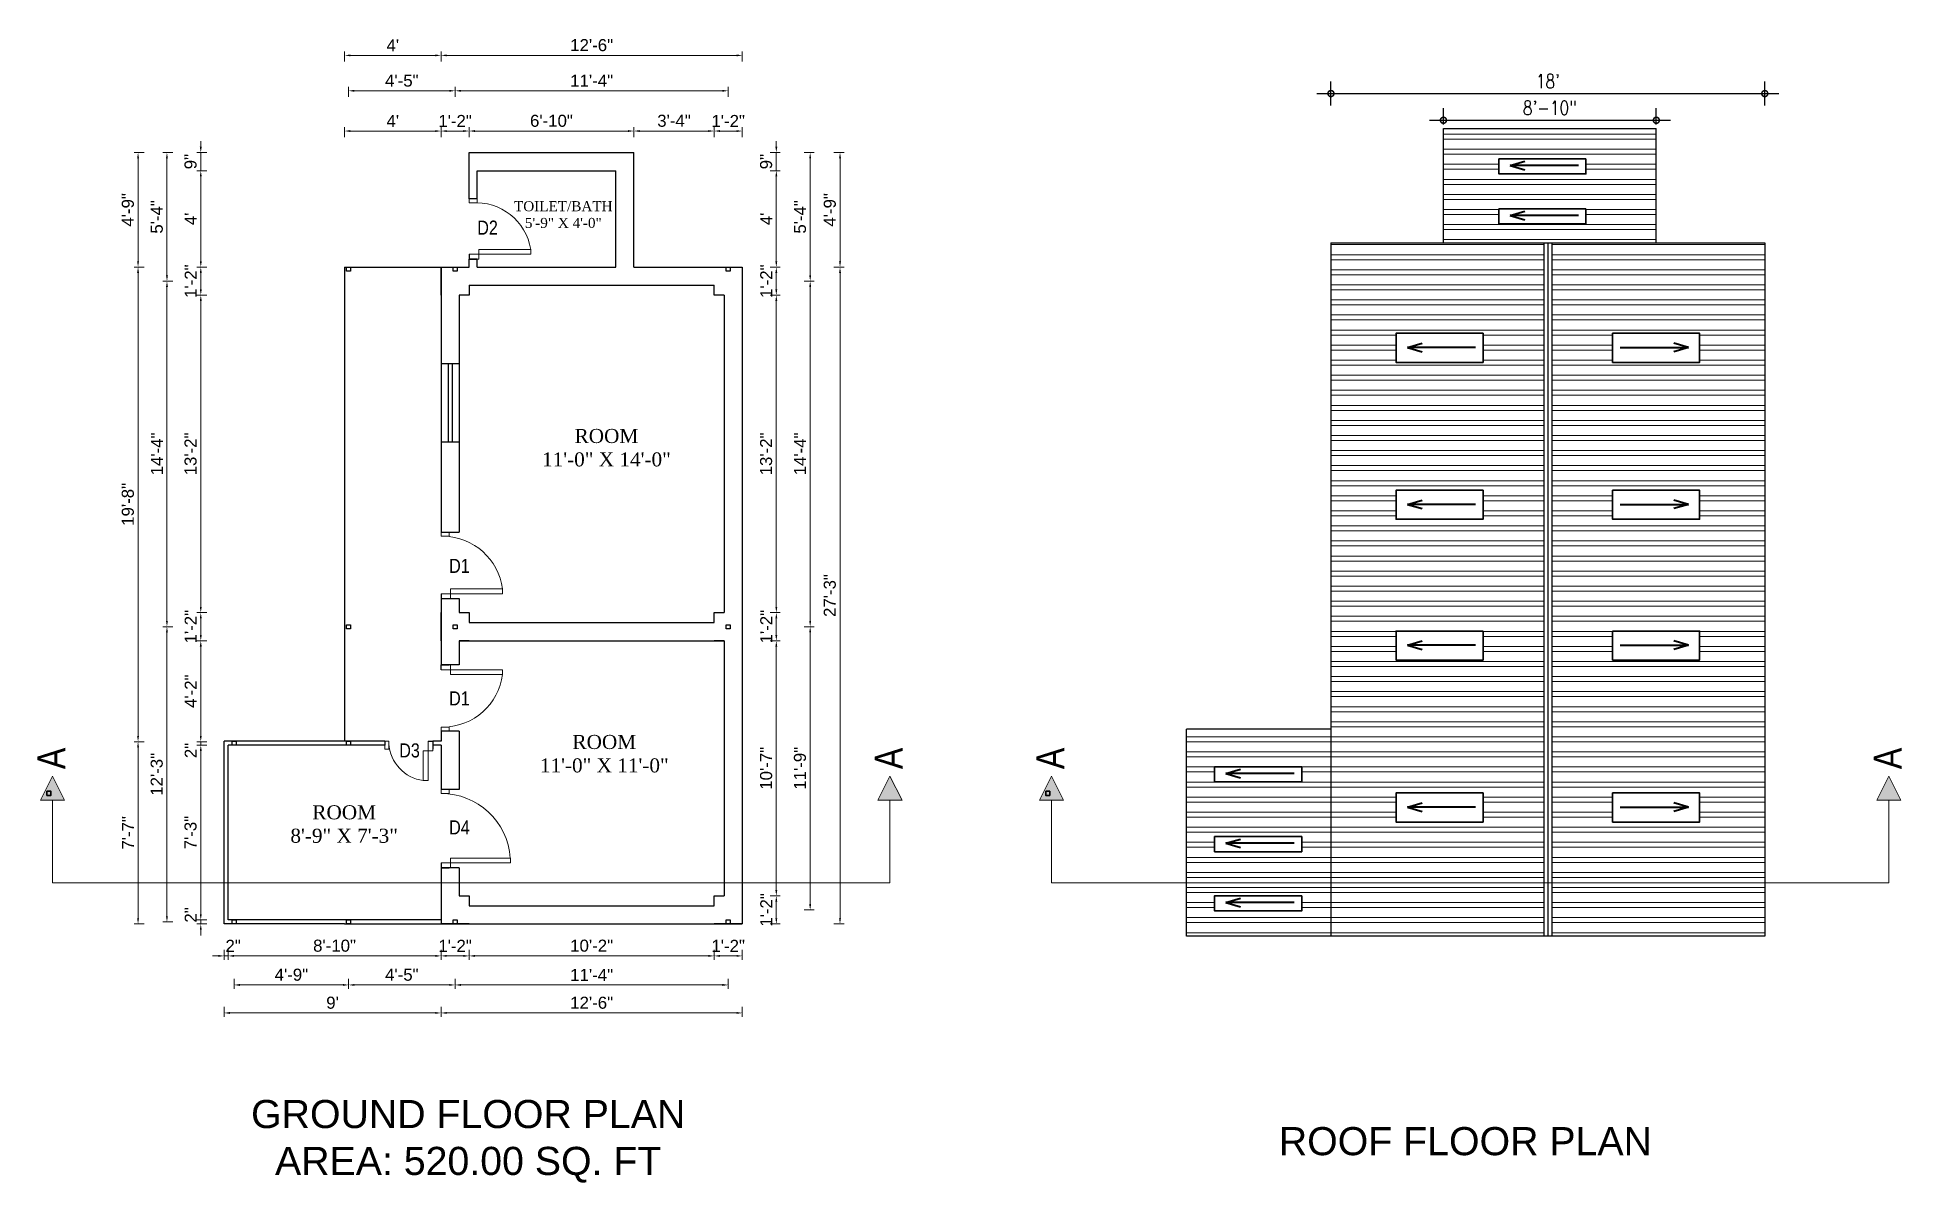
# Model space of a CAD drawing. Header units: inches. Extents: x 0 to 383786, y -45810 to 0.
# Drawn here: x 335823 to 336752, y -42549 to -41979 of the extents above; entities that cross this region are included whole.
import ezdxf

# ---------------------------------------------------------------- set-up
doc = ezdxf.new("R2010")
doc.units = ezdxf.units.IN
doc.header["$LTSCALE"] = 2
doc.header["$MEASUREMENT"] = 0
doc.header["$PDMODE"] = 34
doc.layers.get('0').update_dxf_attribs({"linetype": 'CONTINUOUS'})
doc.layers.get('DEFPOINTS').update_dxf_attribs({"color": 141, "linetype": 'CONTINUOUS'})
for name, color, linetype, lineweight in [('DIM_LINE', 173, 'CONTINUOUS', 20), ('dimension', 160, 'CONTINUOUS', 15), ('door', 20, 'CONTINUOUS', 35), ('steps', 253, 'CONTINUOUS', 20), ('truss', 1, 'CONTINUOUS', 25), ('WALL - A', 1, 'CONTINUOUS', 40)]:
    doc.layers.add(name, color=color, linetype=linetype, lineweight=lineweight)
doc.styles.add('Lettring Text', font='arial.ttf')
doc.styles.add('ROMANS', font='Romans.shx', dxfattribs={"width": 0.8})
doc.styles.get("Standard").update_dxf_attribs({"font": 'ARIALN.TTF'})
doc.dimstyles.new('8 SCALE', dxfattribs={"dimscale": 0, "dimtxt": 7, "dimasz": 6, "dimexe": 6, "dimexo": 2, "dimgap": 2, "dimtad": 1, "dimdec": 0, "dimzin": 0, "dimdsep": 46, "dimlunit": 4, "dimtxsty": 'ROMANS', "dimblk": 'DOTSMALL', "dimcen": 0, "dimdle": 7, "dimclrd": 8, "dimclre": 8, "dimclrt": 3, "dimadec": 0, "dimazin": 0, "dimtfac": 1, "dimtdec": 0, "dimtofl": 0, "dimtmove": 2, "dimatfit": 3, "dimfxl": 6, "dimfxlon": 1, "dimtolj": 1, "dimtzin": 0, "dimarcsym": 0})
doc.dimstyles.new('Copy of Standard', dxfattribs={"dimtxt": 6, "dimasz": 2.875, "dimexe": 2, "dimexo": 4, "dimgap": 2, "dimtad": 1, "dimdec": 0, "dimrnd": 1, "dimzin": 0, "dimdsep": 46, "dimlunit": 4, "dimtxsty": 'Lettring Text', "dimcen": 0.1, "dimclrd": 7, "dimclre": 7, "dimclrt": 7, "dimazin": 0, "dimtfac": 0.645, "dimtdec": 0, "dimtmove": 1, "dimatfit": 0, "dimfxl": 3, "dimfxlon": 1, "dimtfillclr": 256, "dimtolj": 1, "dimtzin": 0, "dimlwd": -1, "dimlwe": -1, "dimarcsym": 2})

msp = doc.modelspace()

# ---------------------------------------------------------------- texts
at = {"color": 7, "linetype": 'ByBlock', "lineweight": 5, "char_height": 14, "width": 26.5803, "attachment_point": 3, "rotation": 90}
for insert in [(335823.34, -42332.91), (336240.26, -42332.91), (336320.71, -42332.91), (336737.63, -42332.91)]:
    msp.add_mtext('A', dxfattribs=dict(at, insert=insert))
at = {"color": 7, "linetype": 'ByBlock', "lineweight": 5, "char_height": 14, "width": 235.547, "attachment_point": 5}
for s, insert in [('{\\fArial CE|b0|i0|c238|p34;G\\fArial CE|b0|i0|c0|p34;ROUND FLOOR PLAN \\fArial CE|b0|i0|c238|p34;A\\fArial CE|b0|i0|c0|p34;REA\\fArial CE|b0|i0|c238|p34;: \\fArial CE|b0|i0|c0|p34;520.00\\fArial CE|b0|i0|c238|p34; S\\fArial CE|b0|i0|c0|p34;Q\\fArial CE|b0|i0|c238|p34;. F\\fArial CE|b0|i0|c0|p34;T}', (336037.89, -42528.86)), ('{\\fArial CE|b0|i0|c0|p34;ROOF FLOOR PLAN}', (336534.39, -42528.86))]:
    msp.add_mtext(s, dxfattribs=dict(at, insert=insert))
at = {"layer": 'steps', "color": 7, "ltscale": 0.3, "width": 70.3269, "attachment_point": 2}
for s, insert, char_height in [('{\\fTimes New Roman|b0|i0|c0|p18;TOILET/BATH \\P5\'-9" X 4\'-0"}', (336085.24, -42060.85), 5), ('{\\fTimes New Roman|b0|i0|c0|p18;ROOM \\P11\'-0" X 14\'-0"}', (336106.71, -42174.23), 7), ('{\\fTimes New Roman|b0|i0|c0|p18;ROOM \\P11\'-0" X 11\'-0"}', (336105.65, -42326.55), 7), ('{\\fTimes New Roman|b0|i0|c0|p18;ROOM \\P8\'-9" X 7\'-3"}', (335976.13, -42361.57), 7)]:
    msp.add_mtext(s, dxfattribs=dict(at, insert=insert, char_height=char_height))
at = {"layer": 'steps', "color": 7, "ltscale": 0.3, "char_height": 7}
for s, insert, attachment_point in [('D2', (336047.53, -42077.52), 8), ('{\\W1;D1}', (336033.53, -42245.9), 8), ('{\\W1;D1}', (336033.53, -42304.84), 2), ('D3', (336008.69, -42330.77), 2), ('D4', (336033.53, -42376.06), 8)]:
    msp.add_mtext_dynamic_manual_height_columns(s, width=18.6213, gutter_width=40, heights=[0], dxfattribs=dict(at, insert=insert, attachment_point=attachment_point))

# ---------------------------------------------------------------- blocks, each defined once
blk = doc.blocks.new('*D437')
at = {"layer": 'DEFPOINTS', "color": 0, "ltscale": 0.5, "transparency": 16777216}
for p in [(336024.35, -42025.94), (335976.35, -42093.67), (336024.35, -42093.67)]:
    blk.add_point(p, dxfattribs=at)
at = {"layer": 'steps', "color": 7, "ltscale": 0.5, "transparency": 16777216}
for p, q in [((335976.35, -42028.94), (335976.35, -42023.94)), ((335979.23, -42025.94), (336021.48, -42025.94)), ((336024.35, -42028.94), (336024.35, -42023.94))]:
    blk.add_line(p, q, dxfattribs=at)
for points in [[(335979.23, -42025.46), (335979.23, -42026.42), (335976.35, -42025.94)], [(336021.48, -42025.46), (336021.48, -42026.42), (336024.35, -42025.94)]]:
    blk.add_solid(points, dxfattribs=at)
at = {"layer": 'steps', "color": 7, "ltscale": 0.5, "transparency": 16777216, "insert": (336000.35, -42020.94), "char_height": 6, "attachment_point": 5, "style": 'Lettring Text'}
blk.add_mtext("\\A1;4'", dxfattribs=at)
blk = doc.blocks.new('*D438')
at = {"layer": 'DEFPOINTS', "color": 0, "ltscale": 0.5, "transparency": 16777216}
for p in [(336038.35, -42025.94), (336038.35, -42036.67), (336024.35, -42093.67)]:
    blk.add_point(p, dxfattribs=at)
at = {"layer": 'steps', "color": 7, "ltscale": 0.5, "transparency": 16777216}
for p, q in [((336024.35, -42028.94), (336024.35, -42023.94)), ((336027.23, -42025.94), (336035.48, -42025.94)), ((336038.35, -42028.94), (336038.35, -42023.94))]:
    blk.add_line(p, q, dxfattribs=at)
for points in [[(336027.23, -42025.46), (336027.23, -42026.42), (336024.35, -42025.94)], [(336035.48, -42025.46), (336035.48, -42026.42), (336038.35, -42025.94)]]:
    blk.add_solid(points, dxfattribs=at)
at = {"layer": 'steps', "color": 7, "ltscale": 0.5, "transparency": 16777216, "insert": (336031.35, -42020.93), "char_height": 6, "attachment_point": 5, "style": 'Lettring Text'}
blk.add_mtext('\\A1;1\'-2"', dxfattribs=at)
blk = doc.blocks.new('*D439')
at = {"layer": 'DEFPOINTS', "color": 0, "ltscale": 0.5, "transparency": 16777216}
for p in [(336120.35, -42025.94), (336038.35, -42036.67), (336120.35, -42036.67)]:
    blk.add_point(p, dxfattribs=at)
at = {"layer": 'steps', "color": 7, "ltscale": 0.5, "transparency": 16777216}
for p, q in [((336038.35, -42028.94), (336038.35, -42023.94)), ((336041.23, -42025.94), (336117.48, -42025.94)), ((336120.35, -42028.94), (336120.35, -42023.94))]:
    blk.add_line(p, q, dxfattribs=at)
for points in [[(336041.23, -42025.46), (336041.23, -42026.42), (336038.35, -42025.94)], [(336117.48, -42025.46), (336117.48, -42026.42), (336120.35, -42025.94)]]:
    blk.add_solid(points, dxfattribs=at)
at = {"layer": 'steps', "color": 7, "ltscale": 0.5, "transparency": 16777216, "insert": (336079.35, -42020.87), "char_height": 6, "attachment_point": 5, "style": 'Lettring Text'}
blk.add_mtext('\\A1;6\'-10"', dxfattribs=at)
blk = doc.blocks.new('*D440')
at = {"layer": 'DEFPOINTS', "color": 0, "ltscale": 0.5, "transparency": 16777216}
for p in [(336160.35, -42025.94), (336120.35, -42036.67), (336160.35, -42102.67)]:
    blk.add_point(p, dxfattribs=at)
at = {"layer": 'steps', "color": 7, "ltscale": 0.5, "transparency": 16777216}
for p, q in [((336120.35, -42028.94), (336120.35, -42023.94)), ((336123.23, -42025.94), (336157.48, -42025.94)), ((336160.35, -42028.94), (336160.35, -42023.94))]:
    blk.add_line(p, q, dxfattribs=at)
for points in [[(336123.23, -42025.46), (336123.23, -42026.42), (336120.35, -42025.94)], [(336157.48, -42025.46), (336157.48, -42026.42), (336160.35, -42025.94)]]:
    blk.add_solid(points, dxfattribs=at)
at = {"layer": 'steps', "color": 7, "ltscale": 0.5, "transparency": 16777216, "insert": (336140.35, -42020.87), "char_height": 6, "attachment_point": 5, "style": 'Lettring Text'}
blk.add_mtext('\\A1;3\'-4"', dxfattribs=at)
blk = doc.blocks.new('*D441')
at = {"layer": 'DEFPOINTS', "color": 0, "ltscale": 0.5, "transparency": 16777216}
for p in [(336174.35, -42025.94), (336174.35, -42093.67), (336160.35, -42102.67)]:
    blk.add_point(p, dxfattribs=at)
at = {"layer": 'steps', "color": 7, "ltscale": 0.5, "transparency": 16777216}
for p, q in [((336160.35, -42028.94), (336160.35, -42023.94)), ((336163.23, -42025.94), (336171.48, -42025.94)), ((336174.35, -42028.94), (336174.35, -42023.94))]:
    blk.add_line(p, q, dxfattribs=at)
for points in [[(336163.23, -42025.46), (336163.23, -42026.42), (336160.35, -42025.94)], [(336171.48, -42025.46), (336171.48, -42026.42), (336174.35, -42025.94)]]:
    blk.add_solid(points, dxfattribs=at)
at = {"layer": 'steps', "color": 7, "ltscale": 0.5, "transparency": 16777216, "insert": (336167.35, -42020.93), "char_height": 6, "attachment_point": 5, "style": 'Lettring Text'}
blk.add_mtext('\\A1;1\'-2"', dxfattribs=at)
blk = doc.blocks.new('*D442')
at = {"layer": 'DEFPOINTS', "color": 0, "ltscale": 0.5, "transparency": 16777216}
for p in [(336031.35, -42005.91), (335978.35, -42094.67), (336031.35, -42100.67)]:
    blk.add_point(p, dxfattribs=at)
at = {"layer": 'steps', "color": 7, "ltscale": 0.5, "transparency": 16777216}
for p, q in [((335978.35, -42008.91), (335978.35, -42003.91)), ((336031.35, -42008.91), (336031.35, -42003.91)), ((335981.23, -42005.91), (336028.48, -42005.91))]:
    blk.add_line(p, q, dxfattribs=at)
for points in [[(335981.23, -42005.43), (335981.23, -42006.39), (335978.35, -42005.91)], [(336028.48, -42005.43), (336028.48, -42006.39), (336031.35, -42005.91)]]:
    blk.add_solid(points, dxfattribs=at)
at = {"layer": 'steps', "color": 7, "ltscale": 0.5, "transparency": 16777216, "insert": (336004.85, -42000.86), "char_height": 6, "attachment_point": 5, "style": 'Lettring Text'}
blk.add_mtext('\\A1;4\'-5"', dxfattribs=at)
blk = doc.blocks.new('*D443')
at = {"layer": 'DEFPOINTS', "color": 0, "ltscale": 0.5, "transparency": 16777216}
for p in [(336167.35, -42005.91), (336167.35, -42094.67), (336031.35, -42100.67)]:
    blk.add_point(p, dxfattribs=at)
at = {"layer": 'steps', "color": 7, "ltscale": 0.5, "transparency": 16777216}
for p, q in [((336031.35, -42008.91), (336031.35, -42003.91)), ((336167.35, -42008.91), (336167.35, -42003.91)), ((336034.23, -42005.91), (336164.48, -42005.91))]:
    blk.add_line(p, q, dxfattribs=at)
for points in [[(336034.23, -42005.43), (336034.23, -42006.39), (336031.35, -42005.91)], [(336164.48, -42005.43), (336164.48, -42006.39), (336167.35, -42005.91)]]:
    blk.add_solid(points, dxfattribs=at)
at = {"layer": 'steps', "color": 7, "ltscale": 0.5, "transparency": 16777216, "insert": (336099.35, -42000.9), "char_height": 6, "attachment_point": 5, "style": 'Lettring Text'}
blk.add_mtext('\\A1;11\'-4"', dxfattribs=at)
blk = doc.blocks.new('*D444')
at = {"layer": 'DEFPOINTS', "color": 0, "ltscale": 0.5, "transparency": 16777216}
for p in [(336024.35, -41988.28), (335976.35, -42093.67), (336024.35, -42093.67)]:
    blk.add_point(p, dxfattribs=at)
at = {"layer": 'steps', "color": 7, "ltscale": 0.5, "transparency": 16777216}
for p, q in [((335976.35, -41991.28), (335976.35, -41986.28)), ((336024.35, -41991.28), (336024.35, -41986.28)), ((335979.23, -41988.28), (336021.48, -41988.28))]:
    blk.add_line(p, q, dxfattribs=at)
for points in [[(335979.23, -41987.8), (335979.23, -41988.76), (335976.35, -41988.28)], [(336021.48, -41987.8), (336021.48, -41988.76), (336024.35, -41988.28)]]:
    blk.add_solid(points, dxfattribs=at)
at = {"layer": 'steps', "color": 7, "ltscale": 0.5, "transparency": 16777216, "insert": (336000.35, -41983.28), "char_height": 6, "attachment_point": 5, "style": 'Lettring Text'}
blk.add_mtext("\\A1;4'", dxfattribs=at)
blk = doc.blocks.new('*D445')
at = {"layer": 'DEFPOINTS', "color": 0, "ltscale": 0.5, "transparency": 16777216}
for p in [(336174.35, -41988.28), (336024.35, -42093.67), (336174.35, -42093.67)]:
    blk.add_point(p, dxfattribs=at)
at = {"layer": 'steps', "color": 7, "ltscale": 0.5, "transparency": 16777216}
for p, q in [((336024.35, -41991.28), (336024.35, -41986.28)), ((336174.35, -41991.28), (336174.35, -41986.28)), ((336027.23, -41988.28), (336171.48, -41988.28))]:
    blk.add_line(p, q, dxfattribs=at)
for points in [[(336027.23, -41987.8), (336027.23, -41988.76), (336024.35, -41988.28)], [(336171.48, -41987.8), (336171.48, -41988.76), (336174.35, -41988.28)]]:
    blk.add_solid(points, dxfattribs=at)
at = {"layer": 'steps', "color": 7, "ltscale": 0.5, "transparency": 16777216, "insert": (336099.35, -41983.21), "char_height": 6, "attachment_point": 5, "style": 'Lettring Text'}
blk.add_mtext('\\A1;12\'-6"', dxfattribs=at)
blk = doc.blocks.new('*D446')
at = {"layer": 'DEFPOINTS', "color": 0, "ltscale": 0.5, "transparency": 16777216}
for p in [(336174.35, -42093.67), (336174.35, -42107.67), (336191.3, -42107.67)]:
    blk.add_point(p, dxfattribs=at)
at = {"layer": 'steps', "color": 7, "ltscale": 0.5, "transparency": 16777216}
for p, q in [((336188.3, -42093.67), (336193.3, -42093.67)), ((336191.3, -42096.55), (336191.3, -42104.8)), ((336188.3, -42107.67), (336193.3, -42107.67))]:
    blk.add_line(p, q, dxfattribs=at)
for points in [[(336190.82, -42096.55), (336191.78, -42096.55), (336191.3, -42093.67)], [(336190.82, -42104.8), (336191.78, -42104.8), (336191.3, -42107.67)]]:
    blk.add_solid(points, dxfattribs=at)
at = {"layer": 'steps', "color": 7, "ltscale": 0.5, "transparency": 16777216, "insert": (336186.29, -42100.67), "char_height": 6, "attachment_point": 5, "rotation": 90, "style": 'Lettring Text'}
blk.add_mtext('\\A1;1\'-2"', dxfattribs=at)
blk = doc.blocks.new('*D447')
at = {"layer": 'DEFPOINTS', "color": 0, "ltscale": 0.5, "transparency": 16777216}
for p in [(336111.35, -42045.67), (336191.3, -42045.67), (336174.35, -42093.67)]:
    blk.add_point(p, dxfattribs=at)
at = {"layer": 'steps', "color": 7, "ltscale": 0.5, "transparency": 16777216}
for p, q in [((336188.3, -42045.67), (336193.3, -42045.67)), ((336191.3, -42090.8), (336191.3, -42048.55)), ((336188.3, -42093.67), (336193.3, -42093.67))]:
    blk.add_line(p, q, dxfattribs=at)
for points in [[(336190.82, -42048.55), (336191.78, -42048.55), (336191.3, -42045.67)], [(336190.82, -42090.8), (336191.78, -42090.8), (336191.3, -42093.67)]]:
    blk.add_solid(points, dxfattribs=at)
at = {"layer": 'steps', "color": 7, "ltscale": 0.5, "transparency": 16777216, "insert": (336186.3, -42069.67), "char_height": 6, "attachment_point": 5, "rotation": 90, "style": 'Lettring Text'}
blk.add_mtext("\\A1;4'", dxfattribs=at)
blk = doc.blocks.new('*D448')
at = {"layer": 'DEFPOINTS', "color": 0, "ltscale": 0.5, "transparency": 16777216}
for p in [(336120.35, -42036.67), (336191.3, -42036.67), (336111.35, -42045.67)]:
    blk.add_point(p, dxfattribs=at)
at = {"layer": 'steps', "color": 7, "ltscale": 0.5, "transparency": 16777216}
for p, q in [((336191.3, -42033.8), (336191.3, -42030.92)), ((336188.3, -42036.67), (336193.3, -42036.67)), ((336191.3, -42045.67), (336191.3, -42036.67)), ((336188.3, -42045.67), (336193.3, -42045.67)), ((336191.3, -42048.55), (336191.3, -42051.42))]:
    blk.add_line(p, q, dxfattribs=at)
for points in [[(336190.82, -42033.8), (336191.78, -42033.8), (336191.3, -42036.67)], [(336190.82, -42048.55), (336191.78, -42048.55), (336191.3, -42045.67)]]:
    blk.add_solid(points, dxfattribs=at)
at = {"layer": 'steps', "color": 7, "ltscale": 0.5, "transparency": 16777216, "insert": (336186.24, -42041.17), "char_height": 6, "attachment_point": 5, "rotation": 90, "style": 'Lettring Text'}
blk.add_mtext('\\A1;9"', dxfattribs=at)
blk = doc.blocks.new('*D449')
at = {"layer": 'DEFPOINTS', "color": 0, "ltscale": 0.5, "transparency": 16777216}
for p in [(336174.35, -42107.67), (336174.35, -42265.67), (336191.3, -42265.67)]:
    blk.add_point(p, dxfattribs=at)
at = {"layer": 'steps', "color": 7, "ltscale": 0.5, "transparency": 16777216}
for p, q in [((336188.3, -42107.67), (336193.3, -42107.67)), ((336191.3, -42110.55), (336191.3, -42262.8)), ((336188.3, -42265.67), (336193.3, -42265.67))]:
    blk.add_line(p, q, dxfattribs=at)
for points in [[(336190.82, -42110.55), (336191.78, -42110.55), (336191.3, -42107.67)], [(336190.82, -42262.8), (336191.78, -42262.8), (336191.3, -42265.67)]]:
    blk.add_solid(points, dxfattribs=at)
at = {"layer": 'steps', "color": 7, "ltscale": 0.5, "transparency": 16777216, "insert": (336186.24, -42186.67), "char_height": 6, "attachment_point": 5, "rotation": 90, "style": 'Lettring Text'}
blk.add_mtext('\\A1;13\'-2"', dxfattribs=at)
blk = doc.blocks.new('*D450')
at = {"layer": 'DEFPOINTS', "color": 0, "ltscale": 0.5, "transparency": 16777216}
for p in [(336174.35, -42265.67), (336174.35, -42279.67), (336191.3, -42279.67)]:
    blk.add_point(p, dxfattribs=at)
at = {"layer": 'steps', "color": 7, "ltscale": 0.5, "transparency": 16777216}
for p, q in [((336188.3, -42265.67), (336193.3, -42265.67)), ((336191.3, -42268.55), (336191.3, -42276.8)), ((336188.3, -42279.67), (336193.3, -42279.67))]:
    blk.add_line(p, q, dxfattribs=at)
for points in [[(336190.82, -42268.55), (336191.78, -42268.55), (336191.3, -42265.67)], [(336190.82, -42276.8), (336191.78, -42276.8), (336191.3, -42279.67)]]:
    blk.add_solid(points, dxfattribs=at)
at = {"layer": 'steps', "color": 7, "ltscale": 0.5, "transparency": 16777216, "insert": (336186.29, -42272.67), "char_height": 6, "attachment_point": 5, "rotation": 90, "style": 'Lettring Text'}
blk.add_mtext('\\A1;1\'-2"', dxfattribs=at)
blk = doc.blocks.new('*D451')
at = {"layer": 'DEFPOINTS', "color": 0, "ltscale": 0.5, "transparency": 16777216}
for p in [(336174.35, -42279.67), (336174.35, -42406.67), (336191.3, -42406.67)]:
    blk.add_point(p, dxfattribs=at)
at = {"layer": 'steps', "color": 7, "ltscale": 0.5, "transparency": 16777216}
for p, q in [((336188.3, -42279.67), (336193.3, -42279.67)), ((336191.3, -42282.55), (336191.3, -42403.8)), ((336188.3, -42406.67), (336193.3, -42406.67))]:
    blk.add_line(p, q, dxfattribs=at)
for points in [[(336190.82, -42282.55), (336191.78, -42282.55), (336191.3, -42279.67)], [(336190.82, -42403.8), (336191.78, -42403.8), (336191.3, -42406.67)]]:
    blk.add_solid(points, dxfattribs=at)
at = {"layer": 'steps', "color": 7, "ltscale": 0.5, "transparency": 16777216, "insert": (336186.24, -42343.17), "char_height": 6, "attachment_point": 5, "rotation": 90, "style": 'Lettring Text'}
blk.add_mtext('\\A1;10\'-7"', dxfattribs=at)
blk = doc.blocks.new('*D452')
at = {"layer": 'DEFPOINTS', "color": 0, "ltscale": 0.5, "transparency": 16777216}
for p in [(336174.35, -42406.67), (336174.35, -42420.67), (336191.3, -42420.67)]:
    blk.add_point(p, dxfattribs=at)
at = {"layer": 'steps', "color": 7, "ltscale": 0.5, "transparency": 16777216}
for p, q in [((336188.3, -42406.67), (336193.3, -42406.67)), ((336191.3, -42409.55), (336191.3, -42417.8)), ((336188.3, -42420.67), (336193.3, -42420.67))]:
    blk.add_line(p, q, dxfattribs=at)
for points in [[(336190.82, -42409.55), (336191.78, -42409.55), (336191.3, -42406.67)], [(336190.82, -42417.8), (336191.78, -42417.8), (336191.3, -42420.67)]]:
    blk.add_solid(points, dxfattribs=at)
at = {"layer": 'steps', "color": 7, "ltscale": 0.5, "transparency": 16777216, "insert": (336186.29, -42413.67), "char_height": 6, "attachment_point": 5, "rotation": 90, "style": 'Lettring Text'}
blk.add_mtext('\\A1;1\'-2"', dxfattribs=at)
blk = doc.blocks.new('*D453')
at = {"layer": 'DEFPOINTS', "color": 0, "ltscale": 0.5, "transparency": 16777216}
for p in [(336174.35, -42272.67), (336208.16, -42272.67), (336174.35, -42413.67)]:
    blk.add_point(p, dxfattribs=at)
at = {"layer": 'steps', "color": 7, "ltscale": 0.5, "transparency": 16777216}
for p, q in [((336205.16, -42272.67), (336210.16, -42272.67)), ((336208.16, -42410.8), (336208.16, -42275.55)), ((336205.16, -42413.67), (336210.16, -42413.67))]:
    blk.add_line(p, q, dxfattribs=at)
for points in [[(336207.68, -42275.55), (336208.64, -42275.55), (336208.16, -42272.67)], [(336207.68, -42410.8), (336208.64, -42410.8), (336208.16, -42413.67)]]:
    blk.add_solid(points, dxfattribs=at)
at = {"layer": 'steps', "color": 7, "ltscale": 0.5, "transparency": 16777216, "insert": (336203.1, -42343.17), "char_height": 6, "attachment_point": 5, "rotation": 90, "style": 'Lettring Text'}
blk.add_mtext('\\A1;11\'-9"', dxfattribs=at)
blk = doc.blocks.new('*D454')
at = {"layer": 'DEFPOINTS', "color": 0, "ltscale": 0.5, "transparency": 16777216}
for p in [(336174.35, -42100.67), (336208.16, -42100.67), (336174.35, -42272.67)]:
    blk.add_point(p, dxfattribs=at)
at = {"layer": 'steps', "color": 7, "ltscale": 0.5, "transparency": 16777216}
for p, q in [((336205.16, -42100.67), (336210.16, -42100.67)), ((336208.16, -42269.8), (336208.16, -42103.55)), ((336205.16, -42272.67), (336210.16, -42272.67))]:
    blk.add_line(p, q, dxfattribs=at)
for points in [[(336207.68, -42103.55), (336208.64, -42103.55), (336208.16, -42100.67)], [(336207.68, -42269.8), (336208.64, -42269.8), (336208.16, -42272.67)]]:
    blk.add_solid(points, dxfattribs=at)
at = {"layer": 'steps', "color": 7, "ltscale": 0.5, "transparency": 16777216, "insert": (336203.15, -42186.67), "char_height": 6, "attachment_point": 5, "rotation": 90, "style": 'Lettring Text'}
blk.add_mtext('\\A1;14\'-4"', dxfattribs=at)
blk = doc.blocks.new('*D455')
at = {"layer": 'DEFPOINTS', "color": 0, "ltscale": 0.5, "transparency": 16777216}
for p in [(336120.35, -42036.67), (336208.16, -42036.67), (336174.35, -42100.67)]:
    blk.add_point(p, dxfattribs=at)
at = {"layer": 'steps', "color": 7, "ltscale": 0.5, "transparency": 16777216}
for p, q in [((336205.16, -42036.67), (336210.16, -42036.67)), ((336208.16, -42097.8), (336208.16, -42039.55)), ((336205.16, -42100.67), (336210.16, -42100.67))]:
    blk.add_line(p, q, dxfattribs=at)
for points in [[(336207.68, -42039.55), (336208.64, -42039.55), (336208.16, -42036.67)], [(336207.68, -42097.8), (336208.64, -42097.8), (336208.16, -42100.67)]]:
    blk.add_solid(points, dxfattribs=at)
at = {"layer": 'steps', "color": 7, "ltscale": 0.5, "transparency": 16777216, "insert": (336203.11, -42068.67), "char_height": 6, "attachment_point": 5, "rotation": 90, "style": 'Lettring Text'}
blk.add_mtext('\\A1;5\'-4"', dxfattribs=at)
blk = doc.blocks.new('*D456')
at = {"layer": 'DEFPOINTS', "color": 0, "ltscale": 0.5, "transparency": 16777216}
for p in [(336174.35, -42093.67), (336174.35, -42420.67), (336223.02, -42420.67)]:
    blk.add_point(p, dxfattribs=at)
at = {"layer": 'steps', "color": 7, "ltscale": 0.5, "transparency": 16777216}
for p, q in [((336220.02, -42093.67), (336225.02, -42093.67)), ((336223.02, -42096.55), (336223.02, -42417.8)), ((336220.02, -42420.67), (336225.02, -42420.67))]:
    blk.add_line(p, q, dxfattribs=at)
for points in [[(336222.54, -42096.55), (336223.5, -42096.55), (336223.02, -42093.67)], [(336222.54, -42417.8), (336223.5, -42417.8), (336223.02, -42420.67)]]:
    blk.add_solid(points, dxfattribs=at)
at = {"layer": 'steps', "color": 7, "ltscale": 0.5, "transparency": 16777216, "insert": (336217.95, -42257.17), "char_height": 6, "attachment_point": 5, "rotation": 90, "style": 'Lettring Text'}
blk.add_mtext('\\A1;27\'-3"', dxfattribs=at)
blk = doc.blocks.new('*D457')
at = {"layer": 'DEFPOINTS', "color": 0, "ltscale": 0.5, "transparency": 16777216}
for p in [(336120.35, -42036.67), (336223.02, -42036.67), (336174.35, -42093.67)]:
    blk.add_point(p, dxfattribs=at)
at = {"layer": 'steps', "color": 7, "ltscale": 0.5, "transparency": 16777216}
for p, q in [((336220.02, -42036.67), (336225.02, -42036.67)), ((336223.02, -42090.8), (336223.02, -42039.55)), ((336220.02, -42093.67), (336225.02, -42093.67))]:
    blk.add_line(p, q, dxfattribs=at)
for points in [[(336222.54, -42039.55), (336223.5, -42039.55), (336223.02, -42036.67)], [(336222.54, -42090.8), (336223.5, -42090.8), (336223.02, -42093.67)]]:
    blk.add_solid(points, dxfattribs=at)
at = {"layer": 'steps', "color": 7, "ltscale": 0.5, "transparency": 16777216, "insert": (336217.96, -42065.17), "char_height": 6, "attachment_point": 5, "rotation": 90, "style": 'Lettring Text'}
blk.add_mtext('\\A1;4\'-9"', dxfattribs=at)
blk = doc.blocks.new('*D458')
at = {"layer": 'DEFPOINTS', "color": 0, "ltscale": 0.5, "transparency": 16777216}
for p in [(335916.35, -42420.67), (335918.35, -42418.67), (335918.35, -42436.56)]:
    blk.add_point(p, dxfattribs=at)
at = {"layer": 'steps', "color": 7, "ltscale": 0.5, "transparency": 16777216}
for p, q in [((335913.48, -42436.56), (335910.6, -42436.56)), ((335916.35, -42433.56), (335916.35, -42438.56)), ((335916.35, -42436.56), (335918.35, -42436.56)), ((335918.35, -42433.56), (335918.35, -42438.56)), ((335921.23, -42436.56), (335924.1, -42436.56))]:
    blk.add_line(p, q, dxfattribs=at)
for points in [[(335913.48, -42436.08), (335913.48, -42437.04), (335916.35, -42436.56)], [(335921.23, -42436.08), (335921.23, -42437.04), (335918.35, -42436.56)]]:
    blk.add_solid(points, dxfattribs=at)
at = {"layer": 'steps', "color": 7, "ltscale": 0.5, "transparency": 16777216, "insert": (335920.85, -42431.55), "char_height": 6, "attachment_point": 5, "style": 'Lettring Text'}
blk.add_mtext('\\A1;2"', dxfattribs=at)
blk = doc.blocks.new('*D459')
at = {"layer": 'DEFPOINTS', "color": 0, "ltscale": 0.5, "transparency": 16777216}
for p in [(336024.35, -42411.67), (335918.35, -42418.67), (336024.35, -42436.56)]:
    blk.add_point(p, dxfattribs=at)
at = {"layer": 'steps', "color": 7, "ltscale": 0.5, "transparency": 16777216}
for p, q in [((335918.35, -42433.56), (335918.35, -42438.56)), ((335921.23, -42436.56), (336021.48, -42436.56)), ((336024.35, -42433.56), (336024.35, -42438.56))]:
    blk.add_line(p, q, dxfattribs=at)
for points in [[(335921.23, -42436.08), (335921.23, -42437.04), (335918.35, -42436.56)], [(336021.48, -42436.08), (336021.48, -42437.04), (336024.35, -42436.56)]]:
    blk.add_solid(points, dxfattribs=at)
at = {"layer": 'steps', "color": 7, "ltscale": 0.5, "transparency": 16777216, "insert": (335971.35, -42431.5), "char_height": 6, "attachment_point": 5, "style": 'Lettring Text'}
blk.add_mtext('\\A1;8\'-10"', dxfattribs=at)
blk = doc.blocks.new('*D460')
at = {"layer": 'DEFPOINTS', "color": 0, "ltscale": 0.5, "transparency": 16777216}
for p in [(336024.35, -42411.67), (336038.35, -42411.67), (336038.35, -42436.56)]:
    blk.add_point(p, dxfattribs=at)
at = {"layer": 'steps', "color": 7, "ltscale": 0.5, "transparency": 16777216}
for p, q in [((336024.35, -42433.56), (336024.35, -42438.56)), ((336027.23, -42436.56), (336035.48, -42436.56)), ((336038.35, -42433.56), (336038.35, -42438.56))]:
    blk.add_line(p, q, dxfattribs=at)
for points in [[(336027.23, -42436.08), (336027.23, -42437.04), (336024.35, -42436.56)], [(336035.48, -42436.08), (336035.48, -42437.04), (336038.35, -42436.56)]]:
    blk.add_solid(points, dxfattribs=at)
at = {"layer": 'steps', "color": 7, "ltscale": 0.5, "transparency": 16777216, "insert": (336031.35, -42431.55), "char_height": 6, "attachment_point": 5, "style": 'Lettring Text'}
blk.add_mtext('\\A1;1\'-2"', dxfattribs=at)
blk = doc.blocks.new('*D461')
at = {"layer": 'DEFPOINTS', "color": 0, "ltscale": 0.5, "transparency": 16777216}
for p in [(336038.35, -42411.67), (336160.35, -42411.67), (336160.35, -42436.56)]:
    blk.add_point(p, dxfattribs=at)
at = {"layer": 'steps', "color": 7, "ltscale": 0.5, "transparency": 16777216}
for p, q in [((336038.35, -42433.56), (336038.35, -42438.56)), ((336041.23, -42436.56), (336157.48, -42436.56)), ((336160.35, -42433.56), (336160.35, -42438.56))]:
    blk.add_line(p, q, dxfattribs=at)
for points in [[(336041.23, -42436.08), (336041.23, -42437.04), (336038.35, -42436.56)], [(336157.48, -42436.08), (336157.48, -42437.04), (336160.35, -42436.56)]]:
    blk.add_solid(points, dxfattribs=at)
at = {"layer": 'steps', "color": 7, "ltscale": 0.5, "transparency": 16777216, "insert": (336099.35, -42431.5), "char_height": 6, "attachment_point": 5, "style": 'Lettring Text'}
blk.add_mtext('\\A1;10\'-2"', dxfattribs=at)
blk = doc.blocks.new('*D462')
at = {"layer": 'DEFPOINTS', "color": 0, "ltscale": 0.5, "transparency": 16777216}
for p in [(336160.35, -42411.67), (336174.35, -42411.67), (336174.35, -42436.56)]:
    blk.add_point(p, dxfattribs=at)
at = {"layer": 'steps', "color": 7, "ltscale": 0.5, "transparency": 16777216}
for p, q in [((336160.35, -42433.56), (336160.35, -42438.56)), ((336163.23, -42436.56), (336171.48, -42436.56)), ((336174.35, -42433.56), (336174.35, -42438.56))]:
    blk.add_line(p, q, dxfattribs=at)
for points in [[(336163.23, -42436.08), (336163.23, -42437.04), (336160.35, -42436.56)], [(336171.48, -42436.08), (336171.48, -42437.04), (336174.35, -42436.56)]]:
    blk.add_solid(points, dxfattribs=at)
at = {"layer": 'steps', "color": 7, "ltscale": 0.5, "transparency": 16777216, "insert": (336167.35, -42431.55), "char_height": 6, "attachment_point": 5, "style": 'Lettring Text'}
blk.add_mtext('\\A1;1\'-2"', dxfattribs=at)
blk = doc.blocks.new('*D463')
at = {"layer": 'DEFPOINTS', "color": 0, "ltscale": 0.5, "transparency": 16777216}
for p in [(335921.35, -42419.67), (335978.35, -42419.67), (335978.35, -42451.01)]:
    blk.add_point(p, dxfattribs=at)
at = {"layer": 'steps', "color": 7, "ltscale": 0.5, "transparency": 16777216}
for p, q in [((335921.35, -42448.01), (335921.35, -42453.01)), ((335978.35, -42448.01), (335978.35, -42453.01)), ((335924.23, -42451.01), (335975.48, -42451.01))]:
    blk.add_line(p, q, dxfattribs=at)
for points in [[(335924.23, -42450.53), (335924.23, -42451.49), (335921.35, -42451.01)], [(335975.48, -42450.53), (335975.48, -42451.49), (335978.35, -42451.01)]]:
    blk.add_solid(points, dxfattribs=at)
at = {"layer": 'steps', "color": 7, "ltscale": 0.5, "transparency": 16777216, "insert": (335949.85, -42445.95), "char_height": 6, "attachment_point": 5, "style": 'Lettring Text'}
blk.add_mtext('\\A1;4\'-9"', dxfattribs=at)
blk = doc.blocks.new('*D464')
at = {"layer": 'DEFPOINTS', "color": 0, "ltscale": 0.5, "transparency": 16777216}
for p in [(335978.35, -42419.67), (336031.35, -42420.67), (336031.35, -42451.01)]:
    blk.add_point(p, dxfattribs=at)
at = {"layer": 'steps', "color": 7, "ltscale": 0.5, "transparency": 16777216}
for p, q in [((335978.35, -42448.01), (335978.35, -42453.01)), ((336031.35, -42448.01), (336031.35, -42453.01)), ((335981.23, -42451.01), (336028.48, -42451.01))]:
    blk.add_line(p, q, dxfattribs=at)
for points in [[(335981.23, -42450.53), (335981.23, -42451.49), (335978.35, -42451.01)], [(336028.48, -42450.53), (336028.48, -42451.49), (336031.35, -42451.01)]]:
    blk.add_solid(points, dxfattribs=at)
at = {"layer": 'steps', "color": 7, "ltscale": 0.5, "transparency": 16777216, "insert": (336004.85, -42445.96), "char_height": 6, "attachment_point": 5, "style": 'Lettring Text'}
blk.add_mtext('\\A1;4\'-5"', dxfattribs=at)
blk = doc.blocks.new('*D465')
at = {"layer": 'DEFPOINTS', "color": 0, "ltscale": 0.5, "transparency": 16777216}
for p in [(336031.35, -42420.67), (336167.35, -42420.67), (336167.35, -42451.01)]:
    blk.add_point(p, dxfattribs=at)
at = {"layer": 'steps', "color": 7, "ltscale": 0.5, "transparency": 16777216}
for p, q in [((336031.35, -42448.01), (336031.35, -42453.01)), ((336167.35, -42448.01), (336167.35, -42453.01)), ((336034.23, -42451.01), (336164.48, -42451.01))]:
    blk.add_line(p, q, dxfattribs=at)
for points in [[(336034.23, -42450.53), (336034.23, -42451.49), (336031.35, -42451.01)], [(336164.48, -42450.53), (336164.48, -42451.49), (336167.35, -42451.01)]]:
    blk.add_solid(points, dxfattribs=at)
at = {"layer": 'steps', "color": 7, "ltscale": 0.5, "transparency": 16777216, "insert": (336099.35, -42446), "char_height": 6, "attachment_point": 5, "style": 'Lettring Text'}
blk.add_mtext('\\A1;11\'-4"', dxfattribs=at)
blk = doc.blocks.new('*D466')
at = {"layer": 'DEFPOINTS', "color": 0, "ltscale": 0.5, "transparency": 16777216}
for p in [(336024.35, -42411.67), (336174.35, -42420.67), (336174.35, -42464.95)]:
    blk.add_point(p, dxfattribs=at)
at = {"layer": 'steps', "color": 7, "ltscale": 0.5, "transparency": 16777216}
for p, q in [((336024.35, -42461.95), (336024.35, -42466.95)), ((336027.23, -42464.95), (336171.48, -42464.95)), ((336174.35, -42461.95), (336174.35, -42466.95))]:
    blk.add_line(p, q, dxfattribs=at)
for points in [[(336027.23, -42464.47), (336027.23, -42465.43), (336024.35, -42464.95)], [(336171.48, -42464.47), (336171.48, -42465.43), (336174.35, -42464.95)]]:
    blk.add_solid(points, dxfattribs=at)
at = {"layer": 'steps', "color": 7, "ltscale": 0.5, "transparency": 16777216, "insert": (336099.35, -42459.89), "char_height": 6, "attachment_point": 5, "style": 'Lettring Text'}
blk.add_mtext('\\A1;12\'-6"', dxfattribs=at)
blk = doc.blocks.new('*D467')
at = {"layer": 'DEFPOINTS', "color": 0, "ltscale": 0.5, "transparency": 16777216}
for p in [(336024.35, -42411.67), (335916.35, -42420.67), (335916.35, -42464.95)]:
    blk.add_point(p, dxfattribs=at)
at = {"layer": 'steps', "color": 7, "ltscale": 0.5, "transparency": 16777216}
for p, q in [((335916.35, -42461.95), (335916.35, -42466.95)), ((336021.48, -42464.95), (335919.23, -42464.95)), ((336024.35, -42461.95), (336024.35, -42466.95))]:
    blk.add_line(p, q, dxfattribs=at)
for points in [[(335919.23, -42464.47), (335919.23, -42465.43), (335916.35, -42464.95)], [(336021.48, -42464.47), (336021.48, -42465.43), (336024.35, -42464.95)]]:
    blk.add_solid(points, dxfattribs=at)
at = {"layer": 'steps', "color": 7, "ltscale": 0.5, "transparency": 16777216, "insert": (335970.35, -42459.89), "char_height": 6, "attachment_point": 5, "style": 'Lettring Text'}
blk.add_mtext("\\A1;9'", dxfattribs=at)
blk = doc.blocks.new('*D468')
at = {"layer": 'DEFPOINTS', "color": 0, "ltscale": 0.5, "transparency": 16777216}
for p in [(335904.75, -42418.67), (335916.35, -42420.67), (335918.35, -42418.67)]:
    blk.add_point(p, dxfattribs=at)
at = {"layer": 'steps', "color": 7, "ltscale": 0.5, "transparency": 16777216}
for p, q in [((335904.75, -42415.8), (335904.75, -42412.92)), ((335907.75, -42418.67), (335902.75, -42418.67)), ((335907.75, -42420.67), (335902.75, -42420.67)), ((335904.75, -42420.67), (335904.75, -42418.67)), ((335904.75, -42423.55), (335904.75, -42426.42))]:
    blk.add_line(p, q, dxfattribs=at)
for points in [[(335904.27, -42415.8), (335905.23, -42415.8), (335904.75, -42418.67)], [(335904.27, -42423.55), (335905.23, -42423.55), (335904.75, -42420.67)]]:
    blk.add_solid(points, dxfattribs=at)
at = {"layer": 'steps', "color": 7, "ltscale": 0.5, "transparency": 16777216, "insert": (335899.73, -42416.17), "char_height": 6, "attachment_point": 5, "rotation": 90, "style": 'Lettring Text'}
blk.add_mtext('\\A1;2"', dxfattribs=at)
blk = doc.blocks.new('*D469')
at = {"layer": 'DEFPOINTS', "color": 0, "ltscale": 0.5, "transparency": 16777216}
for p in [(335904.75, -42331.67), (335918.35, -42331.67), (335918.35, -42418.67)]:
    blk.add_point(p, dxfattribs=at)
at = {"layer": 'steps', "color": 7, "ltscale": 0.5, "transparency": 16777216}
for p, q in [((335907.75, -42331.67), (335902.75, -42331.67)), ((335904.75, -42415.8), (335904.75, -42334.55)), ((335907.75, -42418.67), (335902.75, -42418.67))]:
    blk.add_line(p, q, dxfattribs=at)
for points in [[(335904.27, -42334.55), (335905.23, -42334.55), (335904.75, -42331.67)], [(335904.27, -42415.8), (335905.23, -42415.8), (335904.75, -42418.67)]]:
    blk.add_solid(points, dxfattribs=at)
at = {"layer": 'steps', "color": 7, "ltscale": 0.5, "transparency": 16777216, "insert": (335899.68, -42375.17), "char_height": 6, "attachment_point": 5, "rotation": 90, "style": 'Lettring Text'}
blk.add_mtext('\\A1;7\'-3"', dxfattribs=at)
blk = doc.blocks.new('*D470')
at = {"layer": 'DEFPOINTS', "color": 0, "ltscale": 0.5, "transparency": 16777216}
for p in [(335904.75, -42329.91), (335916.35, -42329.91), (335918.35, -42331.67)]:
    blk.add_point(p, dxfattribs=at)
at = {"layer": 'steps', "color": 7, "ltscale": 0.5, "transparency": 16777216}
for p, q in [((335904.75, -42327.03), (335904.75, -42324.16)), ((335907.75, -42329.91), (335902.75, -42329.91)), ((335907.75, -42331.67), (335902.75, -42331.67)), ((335904.75, -42331.67), (335904.75, -42329.91)), ((335904.75, -42334.55), (335904.75, -42337.42))]:
    blk.add_line(p, q, dxfattribs=at)
for points in [[(335904.27, -42327.03), (335905.23, -42327.03), (335904.75, -42329.91)], [(335904.27, -42334.55), (335905.23, -42334.55), (335904.75, -42331.67)]]:
    blk.add_solid(points, dxfattribs=at)
at = {"layer": 'steps', "color": 7, "ltscale": 0.5, "transparency": 16777216, "insert": (335899.73, -42334.29), "char_height": 6, "attachment_point": 5, "rotation": 90, "style": 'Lettring Text'}
blk.add_mtext('\\A1;2"', dxfattribs=at)
blk = doc.blocks.new('*D471')
at = {"layer": 'DEFPOINTS', "color": 0, "ltscale": 0.5, "transparency": 16777216}
for p in [(335904.75, -42279.67), (336033.35, -42279.67), (335916.35, -42329.91)]:
    blk.add_point(p, dxfattribs=at)
at = {"layer": 'steps', "color": 7, "ltscale": 0.5, "transparency": 16777216}
for p, q in [((335907.75, -42279.67), (335902.75, -42279.67)), ((335904.75, -42327.03), (335904.75, -42282.55)), ((335907.75, -42329.91), (335902.75, -42329.91))]:
    blk.add_line(p, q, dxfattribs=at)
for points in [[(335904.27, -42282.55), (335905.23, -42282.55), (335904.75, -42279.67)], [(335904.27, -42327.03), (335905.23, -42327.03), (335904.75, -42329.91)]]:
    blk.add_solid(points, dxfattribs=at)
at = {"layer": 'steps', "color": 7, "ltscale": 0.5, "transparency": 16777216, "insert": (335899.73, -42304.79), "char_height": 6, "attachment_point": 5, "rotation": 90, "style": 'Lettring Text'}
blk.add_mtext('\\A1;4\'-2"', dxfattribs=at)
blk = doc.blocks.new('*D472')
at = {"layer": 'DEFPOINTS', "color": 0, "ltscale": 0.5, "transparency": 16777216}
for p in [(335904.75, -42265.67), (336033.35, -42265.67), (336033.35, -42279.67)]:
    blk.add_point(p, dxfattribs=at)
at = {"layer": 'steps', "color": 7, "ltscale": 0.5, "transparency": 16777216}
for p, q in [((335907.75, -42265.67), (335902.75, -42265.67)), ((335904.75, -42276.8), (335904.75, -42268.55)), ((335907.75, -42279.67), (335902.75, -42279.67))]:
    blk.add_line(p, q, dxfattribs=at)
for points in [[(335904.27, -42268.55), (335905.23, -42268.55), (335904.75, -42265.67)], [(335904.27, -42276.8), (335905.23, -42276.8), (335904.75, -42279.67)]]:
    blk.add_solid(points, dxfattribs=at)
at = {"layer": 'steps', "color": 7, "ltscale": 0.5, "transparency": 16777216, "insert": (335899.73, -42272.67), "char_height": 6, "attachment_point": 5, "rotation": 90, "style": 'Lettring Text'}
blk.add_mtext('\\A1;1\'-2"', dxfattribs=at)
blk = doc.blocks.new('*D473')
at = {"layer": 'DEFPOINTS', "color": 0, "ltscale": 0.5, "transparency": 16777216}
for p in [(335904.75, -42107.67), (336024.35, -42107.67), (336033.35, -42265.67)]:
    blk.add_point(p, dxfattribs=at)
at = {"layer": 'steps', "color": 7, "ltscale": 0.5, "transparency": 16777216}
for p, q in [((335907.75, -42107.67), (335902.75, -42107.67)), ((335904.75, -42262.8), (335904.75, -42110.55)), ((335907.75, -42265.67), (335902.75, -42265.67))]:
    blk.add_line(p, q, dxfattribs=at)
for points in [[(335904.27, -42110.55), (335905.23, -42110.55), (335904.75, -42107.67)], [(335904.27, -42262.8), (335905.23, -42262.8), (335904.75, -42265.67)]]:
    blk.add_solid(points, dxfattribs=at)
at = {"layer": 'steps', "color": 7, "ltscale": 0.5, "transparency": 16777216, "insert": (335899.68, -42186.67), "char_height": 6, "attachment_point": 5, "rotation": 90, "style": 'Lettring Text'}
blk.add_mtext('\\A1;13\'-2"', dxfattribs=at)
blk = doc.blocks.new('*D474')
at = {"layer": 'DEFPOINTS', "color": 0, "ltscale": 0.5, "transparency": 16777216}
for p in [(335904.75, -42093.67), (336024.35, -42093.67), (336024.35, -42107.67)]:
    blk.add_point(p, dxfattribs=at)
at = {"layer": 'steps', "color": 7, "ltscale": 0.5, "transparency": 16777216}
for p, q in [((335907.75, -42093.67), (335902.75, -42093.67)), ((335904.75, -42104.8), (335904.75, -42096.55)), ((335907.75, -42107.67), (335902.75, -42107.67))]:
    blk.add_line(p, q, dxfattribs=at)
for points in [[(335904.27, -42096.55), (335905.23, -42096.55), (335904.75, -42093.67)], [(335904.27, -42104.8), (335905.23, -42104.8), (335904.75, -42107.67)]]:
    blk.add_solid(points, dxfattribs=at)
at = {"layer": 'steps', "color": 7, "ltscale": 0.5, "transparency": 16777216, "insert": (335899.73, -42100.67), "char_height": 6, "attachment_point": 5, "rotation": 90, "style": 'Lettring Text'}
blk.add_mtext('\\A1;1\'-2"', dxfattribs=at)
blk = doc.blocks.new('*D475')
at = {"layer": 'DEFPOINTS', "color": 0, "ltscale": 0.5, "transparency": 16777216}
for p in [(335904.75, -42045.67), (336042.35, -42045.67), (336024.35, -42093.67)]:
    blk.add_point(p, dxfattribs=at)
at = {"layer": 'steps', "color": 7, "ltscale": 0.5, "transparency": 16777216}
for p, q in [((335907.75, -42045.67), (335902.75, -42045.67)), ((335904.75, -42090.8), (335904.75, -42048.55)), ((335907.75, -42093.67), (335902.75, -42093.67))]:
    blk.add_line(p, q, dxfattribs=at)
for points in [[(335904.27, -42048.55), (335905.23, -42048.55), (335904.75, -42045.67)], [(335904.27, -42090.8), (335905.23, -42090.8), (335904.75, -42093.67)]]:
    blk.add_solid(points, dxfattribs=at)
at = {"layer": 'steps', "color": 7, "ltscale": 0.5, "transparency": 16777216, "insert": (335899.75, -42069.67), "char_height": 6, "attachment_point": 5, "rotation": 90, "style": 'Lettring Text'}
blk.add_mtext("\\A1;4'", dxfattribs=at)
blk = doc.blocks.new('*D476')
at = {"layer": 'DEFPOINTS', "color": 0, "ltscale": 0.5, "transparency": 16777216}
for p in [(335904.75, -42036.67), (336038.35, -42036.67), (336042.35, -42045.67)]:
    blk.add_point(p, dxfattribs=at)
at = {"layer": 'steps', "color": 7, "ltscale": 0.5, "transparency": 16777216}
for p, q in [((335904.75, -42033.8), (335904.75, -42030.92)), ((335907.75, -42036.67), (335902.75, -42036.67)), ((335904.75, -42045.67), (335904.75, -42036.67)), ((335907.75, -42045.67), (335902.75, -42045.67)), ((335904.75, -42048.55), (335904.75, -42051.42))]:
    blk.add_line(p, q, dxfattribs=at)
for points in [[(335904.27, -42033.8), (335905.23, -42033.8), (335904.75, -42036.67)], [(335904.27, -42048.55), (335905.23, -42048.55), (335904.75, -42045.67)]]:
    blk.add_solid(points, dxfattribs=at)
at = {"layer": 'steps', "color": 7, "ltscale": 0.5, "transparency": 16777216, "insert": (335899.68, -42041.17), "char_height": 6, "attachment_point": 5, "rotation": 90, "style": 'Lettring Text'}
blk.add_mtext('\\A1;9"', dxfattribs=at)
blk = doc.blocks.new('*D477')
at = {"layer": 'DEFPOINTS', "color": 0, "ltscale": 0.5, "transparency": 16777216}
for p in [(335887.9, -42272.67), (336174.35, -42272.67), (335921.35, -42419.67)]:
    blk.add_point(p, dxfattribs=at)
at = {"layer": 'steps', "color": 7, "ltscale": 0.5, "transparency": 16777216}
for p, q in [((335890.9, -42272.67), (335885.9, -42272.67)), ((335887.9, -42416.8), (335887.9, -42275.55)), ((335890.9, -42419.67), (335885.9, -42419.67))]:
    blk.add_line(p, q, dxfattribs=at)
for points in [[(335887.42, -42275.55), (335888.38, -42275.55), (335887.9, -42272.67)], [(335887.42, -42416.8), (335888.38, -42416.8), (335887.9, -42419.67)]]:
    blk.add_solid(points, dxfattribs=at)
at = {"layer": 'steps', "color": 7, "ltscale": 0.5, "transparency": 16777216, "insert": (335882.83, -42346.17), "char_height": 6, "attachment_point": 5, "rotation": 90, "style": 'Lettring Text'}
blk.add_mtext('\\A1;12\'-3"', dxfattribs=at)
blk = doc.blocks.new('*D478')
at = {"layer": 'DEFPOINTS', "color": 0, "ltscale": 0.5, "transparency": 16777216}
for p in [(335887.9, -42100.67), (336024.35, -42100.67), (336174.35, -42272.67)]:
    blk.add_point(p, dxfattribs=at)
at = {"layer": 'steps', "color": 7, "ltscale": 0.5, "transparency": 16777216}
for p, q in [((335890.9, -42100.67), (335885.9, -42100.67)), ((335887.9, -42269.8), (335887.9, -42103.55)), ((335890.9, -42272.67), (335885.9, -42272.67))]:
    blk.add_line(p, q, dxfattribs=at)
for points in [[(335887.42, -42103.55), (335888.38, -42103.55), (335887.9, -42100.67)], [(335887.42, -42269.8), (335888.38, -42269.8), (335887.9, -42272.67)]]:
    blk.add_solid(points, dxfattribs=at)
at = {"layer": 'steps', "color": 7, "ltscale": 0.5, "transparency": 16777216, "insert": (335882.89, -42186.67), "char_height": 6, "attachment_point": 5, "rotation": 90, "style": 'Lettring Text'}
blk.add_mtext('\\A1;14\'-4"', dxfattribs=at)
blk = doc.blocks.new('*D479')
at = {"layer": 'DEFPOINTS', "color": 0, "ltscale": 0.5, "transparency": 16777216}
for p in [(335887.9, -42036.67), (336038.35, -42036.67), (336024.35, -42100.67)]:
    blk.add_point(p, dxfattribs=at)
at = {"layer": 'steps', "color": 7, "ltscale": 0.5, "transparency": 16777216}
for p, q in [((335890.9, -42036.67), (335885.9, -42036.67)), ((335887.9, -42097.8), (335887.9, -42039.55)), ((335890.9, -42100.67), (335885.9, -42100.67))]:
    blk.add_line(p, q, dxfattribs=at)
for points in [[(335887.42, -42039.55), (335888.38, -42039.55), (335887.9, -42036.67)], [(335887.42, -42097.8), (335888.38, -42097.8), (335887.9, -42100.67)]]:
    blk.add_solid(points, dxfattribs=at)
at = {"layer": 'steps', "color": 7, "ltscale": 0.5, "transparency": 16777216, "insert": (335882.85, -42068.67), "char_height": 6, "attachment_point": 5, "rotation": 90, "style": 'Lettring Text'}
blk.add_mtext('\\A1;5\'-4"', dxfattribs=at)
blk = doc.blocks.new('*D480')
at = {"layer": 'DEFPOINTS', "color": 0, "ltscale": 0.5, "transparency": 16777216}
for p in [(335873.51, -42329.91), (335916.35, -42329.91), (335916.35, -42420.67)]:
    blk.add_point(p, dxfattribs=at)
at = {"layer": 'steps', "color": 7, "ltscale": 0.5, "transparency": 16777216}
for p, q in [((335876.51, -42329.91), (335871.51, -42329.91)), ((335873.51, -42417.8), (335873.51, -42332.78)), ((335876.51, -42420.67), (335871.51, -42420.67))]:
    blk.add_line(p, q, dxfattribs=at)
for points in [[(335873.03, -42332.78), (335873.99, -42332.78), (335873.51, -42329.91)], [(335873.03, -42417.8), (335873.99, -42417.8), (335873.51, -42420.67)]]:
    blk.add_solid(points, dxfattribs=at)
at = {"layer": 'steps', "color": 7, "ltscale": 0.5, "transparency": 16777216, "insert": (335868.51, -42375.29), "char_height": 6, "attachment_point": 5, "rotation": 90, "style": 'Lettring Text'}
blk.add_mtext('\\A1;7\'-7"', dxfattribs=at)
blk = doc.blocks.new('*D481')
at = {"layer": 'DEFPOINTS', "color": 0, "ltscale": 0.5, "transparency": 16777216}
for p in [(335873.51, -42093.67), (335976.35, -42093.67), (335916.35, -42329.91)]:
    blk.add_point(p, dxfattribs=at)
at = {"layer": 'steps', "color": 7, "ltscale": 0.5, "transparency": 16777216}
for p, q in [((335876.51, -42093.67), (335871.51, -42093.67)), ((335873.51, -42327.03), (335873.51, -42096.55)), ((335876.51, -42329.91), (335871.51, -42329.91))]:
    blk.add_line(p, q, dxfattribs=at)
for points in [[(335873.03, -42096.55), (335873.99, -42096.55), (335873.51, -42093.67)], [(335873.03, -42327.03), (335873.99, -42327.03), (335873.51, -42329.91)]]:
    blk.add_solid(points, dxfattribs=at)
at = {"layer": 'steps', "color": 7, "ltscale": 0.5, "transparency": 16777216, "insert": (335868.45, -42211.79), "char_height": 6, "attachment_point": 5, "rotation": 90, "style": 'Lettring Text'}
blk.add_mtext('\\A1;19\'-8"', dxfattribs=at)
blk = doc.blocks.new('*D482')
at = {"layer": 'DEFPOINTS', "color": 0, "ltscale": 0.5, "transparency": 16777216}
for p in [(335873.51, -42036.67), (336038.35, -42036.67), (335976.35, -42093.67)]:
    blk.add_point(p, dxfattribs=at)
at = {"layer": 'steps', "color": 7, "ltscale": 0.5, "transparency": 16777216}
for p, q in [((335876.51, -42036.67), (335871.51, -42036.67)), ((335873.51, -42090.8), (335873.51, -42039.55)), ((335876.51, -42093.67), (335871.51, -42093.67))]:
    blk.add_line(p, q, dxfattribs=at)
for points in [[(335873.03, -42039.55), (335873.99, -42039.55), (335873.51, -42036.67)], [(335873.03, -42090.8), (335873.99, -42090.8), (335873.51, -42093.67)]]:
    blk.add_solid(points, dxfattribs=at)
at = {"layer": 'steps', "color": 7, "ltscale": 0.5, "transparency": 16777216, "insert": (335868.45, -42065.17), "char_height": 6, "attachment_point": 5, "rotation": 90, "style": 'Lettring Text'}
blk.add_mtext('\\A1;4\'-9"', dxfattribs=at)
blk = doc.blocks.new('_DOTSMALL')
at = {"color": 0, "linetype": 'ByBlock', "const_width": 0.5}
blk.add_lwpolyline([(-0.0625, 0, 1), (0.0625, 0, 1)], format="xyb", close=True, dxfattribs=at)
blk = doc.blocks.new('*D529')
at = {"color": 8, "lineweight": -2, "ltscale": 0.5, "transparency": 16777216}
for p, q in [((336467.45, -42013.29), (336467.45, -42001.29)), ((336683.45, -42013.29), (336683.45, -42001.29)), ((336460.45, -42007.29), (336690.45, -42007.29))]:
    blk.add_line(p, q, dxfattribs=at)
at = {"layer": 'DEFPOINTS', "color": 0, "ltscale": 0.5, "transparency": 16777216}
for p in [(336683.45, -42007.29), (336467.45, -42081.67), (336683.45, -42081.67)]:
    blk.add_point(p, dxfattribs=at)
at = {"color": 8, "lineweight": -2, "ltscale": 0.5, "transparency": 16777216, "xscale": 6, "yscale": 6, "zscale": 6, "rotation": 180}
blk.add_blockref('_DOTSMALL', (336467.45, -42007.29), dxfattribs=at)
at = {"color": 8, "lineweight": -2, "ltscale": 0.5, "transparency": 16777216, "xscale": 6, "yscale": 6, "zscale": 6}
blk.add_blockref('_DOTSMALL', (336683.45, -42007.29), dxfattribs=at)
at = {"color": 3, "ltscale": 0.5, "transparency": 16777216, "insert": (336575.45, -42001.12), "char_height": 7, "attachment_point": 5, "style": 'ROMANS'}
blk.add_mtext("\\A1;18'", dxfattribs=at)
blk = doc.blocks.new('*D530')
at = {"color": 8, "lineweight": -2, "ltscale": 0.5, "transparency": 16777216}
for p, q in [((336516.45, -42020.58), (336636.45, -42020.58)), ((336523.45, -42022.67), (336523.45, -42014.58)), ((336629.45, -42022.67), (336629.45, -42014.58))]:
    blk.add_line(p, q, dxfattribs=at)
at = {"layer": 'DEFPOINTS', "color": 0, "ltscale": 0.5, "transparency": 16777216}
for p in [(336629.45, -42020.58), (336523.45, -42024.67), (336629.45, -42024.67)]:
    blk.add_point(p, dxfattribs=at)
at = {"color": 8, "lineweight": -2, "ltscale": 0.5, "transparency": 16777216, "xscale": 6, "yscale": 6, "zscale": 6, "rotation": 180}
blk.add_blockref('_DOTSMALL', (336523.45, -42020.58), dxfattribs=at)
at = {"color": 8, "lineweight": -2, "ltscale": 0.5, "transparency": 16777216, "xscale": 6, "yscale": 6, "zscale": 6}
blk.add_blockref('_DOTSMALL', (336629.45, -42020.58), dxfattribs=at)
at = {"color": 3, "ltscale": 0.5, "transparency": 16777216, "insert": (336576.45, -42014.41), "char_height": 7, "attachment_point": 5, "style": 'ROMANS'}
blk.add_mtext('\\A1;8\'-10"', dxfattribs=at)

# ---------------------------------------------------------------- dimensions: what is measured, and where the dimension line sits
at = {"ltscale": 0.5}
for base, p1, p2, picture, middle in [((336683.45, -42007.29), (336467.45, -42081.67), (336683.45, -42081.67), '*D529', (336575.45, -42001.12)), ((336629.45, -42020.58), (336523.45, -42024.67), (336629.45, -42024.67), '*D530', (336576.45, -42014.41))]:
    dim = msp.add_linear_dim(base=base, p1=p1, p2=p2, dimstyle='8 SCALE', override={"dimscale": 1}, dxfattribs=at)
    dim.commit()
    dim.dimension.update_dxf_attribs({"geometry": picture, "text_midpoint": middle})
at = {"layer": 'steps', "ltscale": 0.5}
for base, p1, p2, picture, middle in [((336024.35, -41988.28), (335976.35, -42093.67), (336024.35, -42093.67), '*D444', (336000.35, -41983.28)), ((336174.35, -41988.28), (336024.35, -42093.67), (336174.35, -42093.67), '*D445', (336099.35, -41983.21)), ((336031.35, -42005.91), (335978.35, -42094.67), (336031.35, -42100.67), '*D442', (336004.85, -42000.86)), ((336167.35, -42005.91), (336031.35, -42100.67), (336167.35, -42094.67), '*D443', (336099.35, -42000.9)), ((336024.35, -42025.94), (335976.35, -42093.67), (336024.35, -42093.67), '*D437', (336000.35, -42020.94)), ((336120.35, -42025.94), (336038.35, -42036.67), (336120.35, -42036.67), '*D439', (336079.35, -42020.87)), ((336160.35, -42025.94), (336120.35, -42036.67), (336160.35, -42102.67), '*D440', (336140.35, -42020.87)), ((335916.35, -42464.95), (336024.35, -42411.67), (335916.35, -42420.67), '*D467', (335970.35, -42459.89)), ((336024.35, -42436.56), (335918.35, -42418.67), (336024.35, -42411.67), '*D459', (335971.35, -42431.5)), ((336174.35, -42464.95), (336024.35, -42411.67), (336174.35, -42420.67), '*D466', (336099.35, -42459.89)), ((336160.35, -42436.56), (336038.35, -42411.67), (336160.35, -42411.67), '*D461', (336099.35, -42431.5)), ((335978.35, -42451.01), (335921.35, -42419.67), (335978.35, -42419.67), '*D463', (335949.85, -42445.95)), ((336031.35, -42451.01), (335978.35, -42419.67), (336031.35, -42420.67), '*D464', (336004.85, -42445.96)), ((336167.35, -42451.01), (336031.35, -42420.67), (336167.35, -42420.67), '*D465', (336099.35, -42446))]:
    dim = msp.add_linear_dim(base=base, p1=p1, p2=p2, dimstyle='Copy of Standard', dxfattribs=at)
    dim.commit()
    dim.dimension.update_dxf_attribs({"geometry": picture, "text_midpoint": middle})
for base, p1, p2, picture, middle in [((336038.35, -42025.94), (336024.35, -42093.67), (336038.35, -42036.67), '*D438', (336031.35, -42025.94)), ((336174.35, -42025.94), (336160.35, -42102.67), (336174.35, -42093.67), '*D441', (336167.35, -42025.94)), ((336038.35, -42436.56), (336024.35, -42411.67), (336038.35, -42411.67), '*D460', (336031.35, -42436.56)), ((336174.35, -42436.56), (336160.35, -42411.67), (336174.35, -42411.67), '*D462', (336167.35, -42436.56)), ((335918.35, -42436.56), (335916.35, -42420.67), (335918.35, -42418.67), '*D458', (335920.85, -42436.56))]:
    dim = msp.add_linear_dim(base=base, p1=p1, p2=p2, dimstyle='Copy of Standard', dxfattribs=at)
    dim.commit()
    dim.dimension.update_dxf_attribs({"geometry": picture, "text_midpoint": middle, "dimtype": 160})
for base, p1, p2, picture, middle in [((335904.75, -42036.67), (336042.35, -42045.67), (336038.35, -42036.67), '*D476', (335904.75, -42041.17)), ((336191.3, -42036.67), (336111.35, -42045.67), (336120.35, -42036.67), '*D448', (336191.3, -42041.17)), ((335904.75, -42093.67), (336024.35, -42107.67), (336024.35, -42093.67), '*D474', (335904.75, -42100.67)), ((336191.3, -42107.67), (336174.35, -42093.67), (336174.35, -42107.67), '*D446', (336191.3, -42100.67)), ((335904.75, -42265.67), (336033.35, -42279.67), (336033.35, -42265.67), '*D472', (335904.75, -42272.67)), ((336191.3, -42279.67), (336174.35, -42265.67), (336174.35, -42279.67), '*D450', (336191.3, -42272.67)), ((335904.75, -42329.91), (335918.35, -42331.67), (335916.35, -42329.91), '*D470', (335904.75, -42334.29)), ((335904.75, -42418.67), (335916.35, -42420.67), (335918.35, -42418.67), '*D468', (335904.75, -42416.17)), ((336191.3, -42420.67), (336174.35, -42406.67), (336174.35, -42420.67), '*D452', (336191.3, -42413.67))]:
    dim = msp.add_linear_dim(base=base, p1=p1, p2=p2, angle=90, dimstyle='Copy of Standard', dxfattribs=at)
    dim.commit()
    dim.dimension.update_dxf_attribs({"geometry": picture, "text_midpoint": middle, "dimtype": 160})
for base, p1, p2, picture, middle in [((335873.51, -42036.67), (335976.35, -42093.67), (336038.35, -42036.67), '*D482', (335868.45, -42065.17)), ((335887.9, -42036.67), (336024.35, -42100.67), (336038.35, -42036.67), '*D479', (335882.85, -42068.67)), ((336208.16, -42036.67), (336174.35, -42100.67), (336120.35, -42036.67), '*D455', (336203.11, -42068.67)), ((336223.02, -42036.67), (336174.35, -42093.67), (336120.35, -42036.67), '*D457', (336217.96, -42065.17)), ((335904.75, -42045.67), (336024.35, -42093.67), (336042.35, -42045.67), '*D475', (335899.75, -42069.67)), ((336191.3, -42045.67), (336174.35, -42093.67), (336111.35, -42045.67), '*D447', (336186.3, -42069.67)), ((335873.51, -42093.67), (335916.35, -42329.91), (335976.35, -42093.67), '*D481', (335868.45, -42211.79)), ((336223.02, -42420.67), (336174.35, -42093.67), (336174.35, -42420.67), '*D456', (336217.95, -42257.17)), ((335887.9, -42100.67), (336174.35, -42272.67), (336024.35, -42100.67), '*D478', (335882.89, -42186.67)), ((336208.16, -42100.67), (336174.35, -42272.67), (336174.35, -42100.67), '*D454', (336203.15, -42186.67)), ((335904.75, -42107.67), (336033.35, -42265.67), (336024.35, -42107.67), '*D473', (335899.68, -42186.67)), ((336191.3, -42265.67), (336174.35, -42107.67), (336174.35, -42265.67), '*D449', (336186.24, -42186.67)), ((335887.9, -42272.67), (335921.35, -42419.67), (336174.35, -42272.67), '*D477', (335882.83, -42346.17)), ((336208.16, -42272.67), (336174.35, -42413.67), (336174.35, -42272.67), '*D453', (336203.1, -42343.17)), ((335904.75, -42279.67), (335916.35, -42329.91), (336033.35, -42279.67), '*D471', (335899.73, -42304.79)), ((336191.3, -42406.67), (336174.35, -42279.67), (336174.35, -42406.67), '*D451', (336186.24, -42343.17)), ((335873.51, -42329.91), (335916.35, -42420.67), (335916.35, -42329.91), '*D480', (335868.51, -42375.29)), ((335904.75, -42331.67), (335918.35, -42418.67), (335918.35, -42331.67), '*D469', (335899.68, -42375.17))]:
    dim = msp.add_linear_dim(base=base, p1=p1, p2=p2, angle=90, dimstyle='Copy of Standard', dxfattribs=at)
    dim.commit()
    dim.dimension.update_dxf_attribs({"geometry": picture, "text_midpoint": middle})

# ---------------------------------------------------------------- hatches: boundary and pattern name
at = {"linetype": 'ByBlock', "lineweight": 5}
for points in [[(335830.96, -42347.01), (335836.96, -42359.01), (335824.96, -42359.01)], [(336247.88, -42347.01), (336253.88, -42359.01), (336241.88, -42359.01)], [(336328.33, -42347.01), (336334.33, -42359.01), (336322.33, -42359.01)], [(336745.25, -42347.01), (336751.25, -42359.01), (336739.25, -42359.01)]]:
    msp.add_hatch(color=7, dxfattribs=at).paths.add_polyline_path(points)
at = {"layer": 'DIM_LINE'}
h = msp.add_hatch(dxfattribs=at)
h.set_pattern_fill('ANSI32', color=256, scale=20, angle=135)
h.paths.add_polyline_path([(336629.45, -42024.67), (336523.45, -42024.67), (336523.45, -42081.67), (336629.45, -42081.67)])
h.paths.add_polyline_path([(336594.41, -42047.28), (336551.08, -42047.28), (336551.08, -42039.78), (336594.41, -42039.78)], flags=16)
h.paths.add_polyline_path([(336594.41, -42064.69), (336594.41, -42072.2), (336551.08, -42072.2), (336551.08, -42064.69)], flags=16)
h = msp.add_hatch(dxfattribs=at)
h.set_pattern_fill('ANSI32', color=256, scale=20, angle=135)
h.paths.add_polyline_path([(336573.45, -42081.67), (336467.45, -42081.67), (336467.45, -42426.67), (336573.45, -42426.67)])
h.paths.add_polyline_path([(336543.23, -42126.63), (336543.23, -42141.09), (336499.9, -42141.09), (336499.9, -42126.63)], flags=16)
h.paths.add_polyline_path([(336543.23, -42204.76), (336543.23, -42219.21), (336499.9, -42219.21), (336499.9, -42204.76)], flags=16)
h.paths.add_polyline_path([(336543.23, -42274.88), (336543.23, -42289.33), (336499.9, -42289.33), (336499.9, -42274.88)], flags=16)
h.paths.add_polyline_path([(336543.23, -42355.45), (336543.23, -42369.9), (336499.9, -42369.9), (336499.9, -42355.45)], flags=16)
h = msp.add_hatch(dxfattribs=at)
h.set_pattern_fill('ANSI32', color=256, scale=20, angle=135)
h.paths.add_polyline_path([(336683.45, -42081.67), (336577.45, -42081.67), (336577.45, -42426.67), (336683.45, -42426.67)])
h.paths.add_polyline_path([(336651, -42126.63), (336651, -42141.09), (336607.68, -42141.09), (336607.68, -42126.63)], flags=16)
h.paths.add_polyline_path([(336651, -42204.76), (336651, -42219.21), (336607.68, -42219.21), (336607.68, -42204.76)], flags=16)
h.paths.add_polyline_path([(336651, -42274.88), (336651, -42289.33), (336607.68, -42289.33), (336607.68, -42274.88)], flags=16)
h.paths.add_polyline_path([(336651, -42355.45), (336651, -42369.9), (336607.68, -42369.9), (336607.68, -42355.45)], flags=16)
h = msp.add_hatch(dxfattribs=at)
h.set_pattern_fill('ANSI32', color=256, scale=20, angle=135)
h.paths.add_polyline_path([(336467.45, -42323.67), (336395.45, -42323.67), (336395.45, -42426.67), (336467.45, -42426.67)])
h.paths.add_polyline_path([(336452.87, -42349.9), (336409.54, -42349.9), (336409.54, -42342.39), (336452.87, -42342.39)], flags=16)
h.paths.add_polyline_path([(336452.87, -42377.18), (336452.87, -42384.68), (336409.54, -42384.68), (336409.54, -42377.18)], flags=16)
h.paths.add_polyline_path([(336452.87, -42406.64), (336452.87, -42414.14), (336409.54, -42414.14), (336409.54, -42406.64)], flags=16)

# ---------------------------------------------------------------- linework, layer by layer
at = {"ltscale": 0.5}
for p, q in [((336523.45, -42024.67), (336629.45, -42024.67)), ((336523.45, -42081.67), (336523.45, -42024.67)), ((336629.45, -42081.67), (336629.45, -42024.67)), ((336038.35, -42036.67), (336120.35, -42036.67)), ((336038.35, -42059.67), (336038.35, -42036.67)), ((336120.35, -42093.67), (336120.35, -42036.67)), ((336042.35, -42045.67), (336111.35, -42045.67)), ((336042.35, -42059.67), (336042.35, -42045.67)), ((336111.35, -42093.67), (336111.35, -42045.67)), ((336042.35, -42059.67), (336038.35, -42059.67)), ((336467.45, -42081.67), (336683.45, -42081.67)), ((336573.45, -42081.67), (336573.45, -42426.67)), ((336575.45, -42081.67), (336575.45, -42426.67)), ((336577.45, -42081.67), (336577.45, -42426.67)), ((335976.35, -42093.67), (336038.35, -42093.67)), ((336038.35, -42093.67), (336038.35, -42089.67)), ((336042.35, -42089.67), (336038.35, -42089.67)), ((336042.35, -42093.67), (336042.35, -42089.67)), ((336042.35, -42093.67), (336042.35, -42089.67)), ((336042.35, -42093.67), (336111.35, -42093.67)), ((336120.35, -42093.67), (336174.35, -42093.67)), ((336038.35, -42102.67), (336160.35, -42102.67)), ((336024.35, -42141.67), (336033.35, -42141.67)), ((336027.85, -42141.67), (336027.85, -42180.67)), ((336029.85, -42141.67), (336029.85, -42180.67)), ((336024.35, -42180.67), (336033.35, -42180.67)), ((336024.35, -42225.67), (336033.35, -42225.67)), ((336024.35, -42258.67), (336033.35, -42258.67)), ((336038.35, -42270.67), (336160.35, -42270.67)), ((336033.35, -42279.67), (336165.35, -42279.67)), ((336033.35, -42291.67), (336024.35, -42291.67)), ((335916.35, -42420.67), (335916.35, -42329.67)), ((335996.35, -42329.67), (335916.35, -42329.67)), ((335996.35, -42329.67), (335996.35, -42331.67)), ((336024.35, -42329.67), (336020.35, -42329.67)), ((336020.35, -42329.67), (336020.35, -42331.67)), ((336033.35, -42324.67), (336024.35, -42324.67)), ((336395.45, -42426.67), (336395.45, -42323.67)), ((336467.45, -42323.67), (336395.45, -42323.67)), ((335996.35, -42331.67), (335918.35, -42331.67)), ((335918.35, -42418.67), (335918.35, -42331.67)), ((336024.35, -42331.67), (336020.35, -42331.67)), ((336033.35, -42353.67), (336024.35, -42353.67)), ((336033.35, -42392.67), (336024.35, -42392.67)), ((336038.35, -42411.67), (336160.35, -42411.67)), ((335976.35, -42420.67), (335916.35, -42420.67)), ((336024.35, -42418.67), (335918.35, -42418.67)), ((335976.35, -42420.67), (336174.35, -42420.67)), ((336683.45, -42426.67), (336395.45, -42426.67))]:
    msp.add_line(p, q, dxfattribs=at)
at = {"color": 242, "ltscale": 0.5, "true_color": 0xcd2027}
for p, q in [((336467.45, -42081.67), (336467.45, -42426.67)), ((336683.45, -42081.67), (336683.45, -42426.67)), ((335976.35, -42093.67), (335976.35, -42329.67)), ((336024.35, -42093.67), (336024.35, -42225.67)), ((336174.35, -42093.67), (336174.35, -42420.67)), ((336033.35, -42107.67), (336033.35, -42225.67)), ((336165.35, -42107.67), (336165.35, -42265.67)), ((336024.35, -42258.67), (336024.35, -42291.67)), ((336033.35, -42258.67), (336033.35, -42265.67)), ((336033.35, -42279.67), (336033.35, -42291.67)), ((336165.35, -42279.67), (336165.35, -42406.67)), ((336024.35, -42324.67), (336024.35, -42329.67)), ((336033.35, -42324.67), (336033.35, -42353.67)), ((336024.35, -42331.67), (336024.35, -42353.67)), ((336024.35, -42392.67), (336024.35, -42420.67)), ((336033.35, -42392.67), (336033.35, -42406.67))]:
    msp.add_line(p, q, dxfattribs=at)
at = {"color": 7, "linetype": 'ByBlock', "lineweight": 5}
for p, q in [((335830.96, -42347.01), (335824.96, -42359.01)), ((335836.96, -42359.01), (335830.96, -42347.01)), ((336247.88, -42347.01), (336241.88, -42359.01)), ((336253.88, -42359.01), (336247.88, -42347.01)), ((336328.33, -42347.01), (336322.33, -42359.01)), ((336334.33, -42359.01), (336328.33, -42347.01)), ((336745.25, -42347.01), (336739.25, -42359.01)), ((336751.25, -42359.01), (336745.25, -42347.01)), ((335836.96, -42359.01), (335824.96, -42359.01)), ((335830.96, -42400.18), (335830.96, -42359.01)), ((336253.88, -42359.01), (336241.88, -42359.01)), ((336247.88, -42400.18), (336247.88, -42359.01)), ((336334.33, -42359.01), (336322.33, -42359.01)), ((336328.33, -42400.18), (336328.33, -42359.01)), ((336751.25, -42359.01), (336739.25, -42359.01)), ((336745.25, -42400.18), (336745.25, -42359.01)), ((336247.88, -42400.18), (335830.96, -42400.18)), ((336745.25, -42400.18), (336328.33, -42400.18))]:
    msp.add_line(p, q, dxfattribs=at)
at = {"ltscale": 0.5}
for points in [[(335979.35, -42093.67), (335979.35, -42095.67), (335977.35, -42095.67), (335977.35, -42093.67)], [(336032.35, -42093.67), (336032.35, -42095.67), (336030.35, -42095.67), (336030.35, -42093.67)], [(336168.35, -42093.67), (336168.35, -42095.67), (336166.35, -42095.67), (336166.35, -42093.67)], [(335979.35, -42271.67), (335979.35, -42273.67), (335977.35, -42273.67), (335977.35, -42271.67)], [(336032.35, -42271.67), (336032.35, -42273.67), (336030.35, -42273.67), (336030.35, -42271.67)], [(336168.35, -42271.67), (336168.35, -42273.67), (336166.35, -42273.67), (336166.35, -42271.67)], [(335922.35, -42329.67), (335922.35, -42331.67), (335920.35, -42331.67), (335920.35, -42329.67)], [(335979.35, -42329.67), (335979.35, -42331.67), (335977.35, -42331.67), (335977.35, -42329.67)], [(335922.35, -42418.67), (335922.35, -42420.67), (335920.35, -42420.67), (335920.35, -42418.67)], [(335979.35, -42418.67), (335979.35, -42420.67), (335977.35, -42420.67), (335977.35, -42418.67)], [(336032.35, -42418.67), (336032.35, -42420.67), (336030.35, -42420.67), (336030.35, -42418.67)], [(336168.35, -42418.67), (336168.35, -42420.67), (336166.35, -42420.67), (336166.35, -42418.67)]]:
    msp.add_lwpolyline(points, close=True, dxfattribs=at)
for points in [[(336024.35, -42107.67), (336024.35, -42093.67), (336038.35, -42093.67)], [(336160.35, -42093.67), (336174.35, -42093.67), (336174.35, -42107.67)], [(336038.35, -42102.67), (336038.35, -42107.67), (336033.35, -42107.67)], [(336165.35, -42107.67), (336160.35, -42107.67), (336160.35, -42102.67)], [(336024.35, -42279.67), (336024.35, -42265.67)], [(336033.35, -42265.67), (336038.35, -42265.67), (336038.35, -42270.67)], [(336160.35, -42270.67), (336160.35, -42265.67), (336165.35, -42265.67)], [(336174.35, -42265.67), (336174.35, -42279.67)], [(336038.35, -42279.67), (336033.35, -42279.67)], [(336165.35, -42279.67), (336160.35, -42279.67)], [(336033.35, -42406.67), (336038.35, -42406.67), (336038.35, -42411.67)], [(336160.35, -42411.67), (336160.35, -42406.67), (336165.35, -42406.67)], [(336174.35, -42406.67), (336174.35, -42420.67), (336160.35, -42420.67)], [(336038.35, -42420.67), (336038.35, -42420.67), (336024.35, -42420.67)]]:
    msp.add_lwpolyline(points, dxfattribs=at)
at = {"layer": 'dimension', "ltscale": 7}
for p, q in [((336038.35, -42059.67), (336042.35, -42059.67)), ((336038.35, -42061.67), (336038.35, -42059.67)), ((336042.35, -42061.67), (336042.35, -42059.67)), ((336038.35, -42061.67), (336042.35, -42061.67)), ((336043.15, -42087.27), (336038.35, -42087.27)), ((336038.35, -42087.27), (336038.35, -42089.67)), ((336043.15, -42084.87), (336069.03, -42084.87)), ((336043.15, -42087.27), (336043.15, -42084.87)), ((336043.15, -42087.27), (336069.03, -42087.27)), ((336043.15, -42089.67), (336043.15, -42087.27)), ((336069.03, -42087.27), (336069.03, -42084.87)), ((336038.35, -42089.67), (336043.15, -42089.67)), ((336024.35, -42225.67), (336028.35, -42225.67)), ((336024.35, -42227.67), (336024.35, -42225.67)), ((336024.35, -42227.67), (336028.35, -42227.67)), ((336028.35, -42227.67), (336028.35, -42225.67)), ((336029.15, -42253.87), (336055.03, -42253.87)), ((336029.15, -42256.27), (336029.15, -42253.87)), ((336055.03, -42256.27), (336055.03, -42253.87)), ((336029.15, -42256.27), (336024.35, -42256.27)), ((336024.35, -42256.27), (336024.35, -42258.67)), ((336024.35, -42258.67), (336029.15, -42258.67)), ((336029.15, -42256.27), (336055.03, -42256.27)), ((336029.15, -42258.67), (336029.15, -42256.27)), ((336024.35, -42294.07), (336024.35, -42291.67)), ((336024.35, -42291.67), (336029.15, -42291.67)), ((336029.15, -42291.67), (336029.15, -42294.07)), ((336029.15, -42294.07), (336024.35, -42294.07)), ((336029.15, -42294.07), (336055.03, -42294.07)), ((336029.15, -42294.07), (336029.15, -42296.47)), ((336029.15, -42296.47), (336055.03, -42296.47)), ((336055.03, -42294.07), (336055.03, -42296.47)), ((335996.35, -42329.67), (335996.35, -42333.67)), ((335998.35, -42329.67), (335996.35, -42329.67)), ((335998.35, -42329.67), (335998.35, -42333.67)), ((336017.95, -42334.47), (336017.95, -42329.67)), ((336017.95, -42329.67), (336020.35, -42329.67)), ((336020.35, -42329.67), (336020.35, -42334.47)), ((336024.35, -42322.67), (336028.35, -42322.67)), ((336024.35, -42322.67), (336024.35, -42324.67)), ((336024.35, -42324.67), (336028.35, -42324.67)), ((336028.35, -42322.67), (336028.35, -42324.67)), ((335998.35, -42333.67), (335996.35, -42333.67)), ((336015.55, -42334.47), (336015.55, -42349.27)), ((336017.95, -42334.47), (336015.55, -42334.47)), ((336017.95, -42334.47), (336017.95, -42349.27)), ((336020.35, -42334.47), (336017.95, -42334.47)), ((336017.95, -42349.27), (336015.55, -42349.27)), ((336024.35, -42353.67), (336028.35, -42353.67)), ((336024.35, -42355.67), (336024.35, -42353.67)), ((336024.35, -42355.67), (336028.35, -42355.67)), ((336028.35, -42355.67), (336028.35, -42353.67)), ((336029.15, -42390.27), (336024.35, -42390.27)), ((336024.35, -42390.27), (336024.35, -42392.67)), ((336024.35, -42392.67), (336029.15, -42392.67)), ((336029.15, -42387.87), (336058.87, -42387.87)), ((336029.15, -42390.27), (336029.15, -42387.87)), ((336029.15, -42390.27), (336058.95, -42390.27)), ((336029.15, -42392.67), (336029.15, -42390.27)), ((336058.95, -42390.27), (336058.95, -42387.87))]:
    msp.add_line(p, q, dxfattribs=at)
for centre, radius, start, end in [((336041.71, -42089.27), 27.67, 9.13368, 94.30444), ((336025.09, -42257.88), 30.21, 7.61661, 88.96434), ((336025.09, -42292.47), 30.21, 271.03566, 352.38339), ((336018.31, -42329.45), 20.02, 184.31114, 262.0745), ((336024.35, -42390.27), 34.6, 3.97747, 90)]:
    msp.add_arc(centre, radius, start, end, dxfattribs=at)
at = {"layer": 'door', "ltscale": 0.5}
for points in [[(336594.41, -42039.78), (336594.41, -42047.28), (336551.08, -42047.28), (336551.08, -42039.78)], [(336594.41, -42064.69), (336594.41, -42072.2), (336551.08, -42072.2), (336551.08, -42064.69)], [(336543.23, -42126.63), (336543.23, -42141.09), (336499.9, -42141.09), (336499.9, -42126.63)], [(336607.68, -42126.63), (336607.68, -42141.09), (336651, -42141.09), (336651, -42126.63)], [(336543.23, -42204.76), (336543.23, -42219.21), (336499.9, -42219.21), (336499.9, -42204.76)], [(336607.68, -42204.76), (336607.68, -42219.21), (336651, -42219.21), (336651, -42204.76)], [(336543.23, -42274.88), (336543.23, -42289.33), (336499.9, -42289.33), (336499.9, -42274.88)], [(336607.68, -42274.88), (336607.68, -42289.33), (336651, -42289.33), (336651, -42274.88)], [(336452.87, -42342.39), (336452.87, -42349.9), (336409.54, -42349.9), (336409.54, -42342.39)], [(335828.11, -42354.63), (335828.11, -42356.63), (335830.11, -42356.63), (335830.11, -42354.63)], [(336325.48, -42354.63), (336325.48, -42356.63), (336327.48, -42356.63), (336327.48, -42354.63)], [(336543.23, -42355.45), (336543.23, -42369.9), (336499.9, -42369.9), (336499.9, -42355.45)], [(336607.68, -42355.45), (336607.68, -42369.9), (336651, -42369.9), (336651, -42355.45)], [(336452.87, -42377.18), (336452.87, -42384.68), (336409.54, -42384.68), (336409.54, -42377.18)], [(336452.87, -42406.64), (336452.87, -42414.14), (336409.54, -42414.14), (336409.54, -42406.64)]]:
    msp.add_lwpolyline(points, close=True, dxfattribs=at)
at = {"layer": 'truss', "ltscale": 7}
for p, q in [((336038.35, -42087.27), (336038.35, -42089.67)), ((336038.35, -42089.67), (336042.35, -42089.67)), ((336024.35, -42256.27), (336024.35, -42258.67)), ((336024.35, -42258.67), (336028.35, -42258.67)), ((336024.35, -42291.67), (336028.35, -42291.67)), ((336024.35, -42294.07), (336024.35, -42291.67)), ((336017.95, -42329.67), (336020.35, -42329.67)), ((336020.35, -42329.67), (336020.35, -42333.67)), ((336024.35, -42390.27), (336024.35, -42392.67)), ((336024.35, -42392.67), (336028.35, -42392.67))]:
    msp.add_line(p, q, dxfattribs=at)
at = {"layer": 'WALL - A'}
for p, q in [((336556.67, -42043.11), (336563.97, -42040.98)), ((336590.65, -42043.11), (336556.67, -42043.11)), ((336556.67, -42043.11), (336563.97, -42045.23)), ((336556.67, -42068.02), (336563.97, -42065.89)), ((336590.65, -42068.02), (336556.67, -42068.02)), ((336556.67, -42068.02), (336563.97, -42070.14)), ((336505.49, -42133.67), (336512.79, -42131.54)), ((336539.47, -42133.67), (336505.49, -42133.67)), ((336505.49, -42133.67), (336512.79, -42135.79)), ((336611.44, -42133.67), (336645.41, -42133.67)), ((336645.41, -42133.67), (336638.12, -42131.54)), ((336645.41, -42133.67), (336638.12, -42135.79)), ((336505.49, -42211.79), (336512.79, -42209.67)), ((336539.47, -42211.79), (336505.49, -42211.79)), ((336505.49, -42211.79), (336512.79, -42213.92)), ((336611.44, -42211.79), (336645.41, -42211.79)), ((336645.41, -42211.79), (336638.12, -42209.67)), ((336645.41, -42211.79), (336638.12, -42213.92)), ((336505.49, -42281.91), (336512.79, -42279.78)), ((336539.47, -42281.91), (336505.49, -42281.91)), ((336505.49, -42281.91), (336512.79, -42284.03)), ((336611.44, -42281.91), (336645.41, -42281.91)), ((336645.41, -42281.91), (336638.12, -42279.78)), ((336645.41, -42281.91), (336638.12, -42284.03)), ((336415.13, -42345.72), (336422.43, -42343.59)), ((336449.11, -42345.72), (336415.13, -42345.72)), ((336415.13, -42345.72), (336422.43, -42347.84)), ((336505.49, -42362.48), (336512.79, -42360.36)), ((336539.47, -42362.48), (336505.49, -42362.48)), ((336505.49, -42362.48), (336512.79, -42364.61)), ((336611.44, -42362.48), (336645.41, -42362.48)), ((336645.41, -42362.48), (336638.12, -42360.36)), ((336645.41, -42362.48), (336638.12, -42364.61)), ((336415.13, -42380.5), (336422.43, -42378.37)), ((336449.11, -42380.5), (336415.13, -42380.5)), ((336415.13, -42380.5), (336422.43, -42382.62)), ((336415.13, -42409.96), (336422.43, -42407.83)), ((336449.11, -42409.96), (336415.13, -42409.96)), ((336415.13, -42409.96), (336422.43, -42412.09))]:
    msp.add_line(p, q, dxfattribs=at)

msp.set_redraw_order([(e.dxf.handle, doc.entitydb.next_handle()) for e in msp.query("TEXT MTEXT ATTDEF DIMENSION ARC_DIMENSION")])  # texts and dimensions are drawn at this point

doc.saveas('drawing.dxf')
